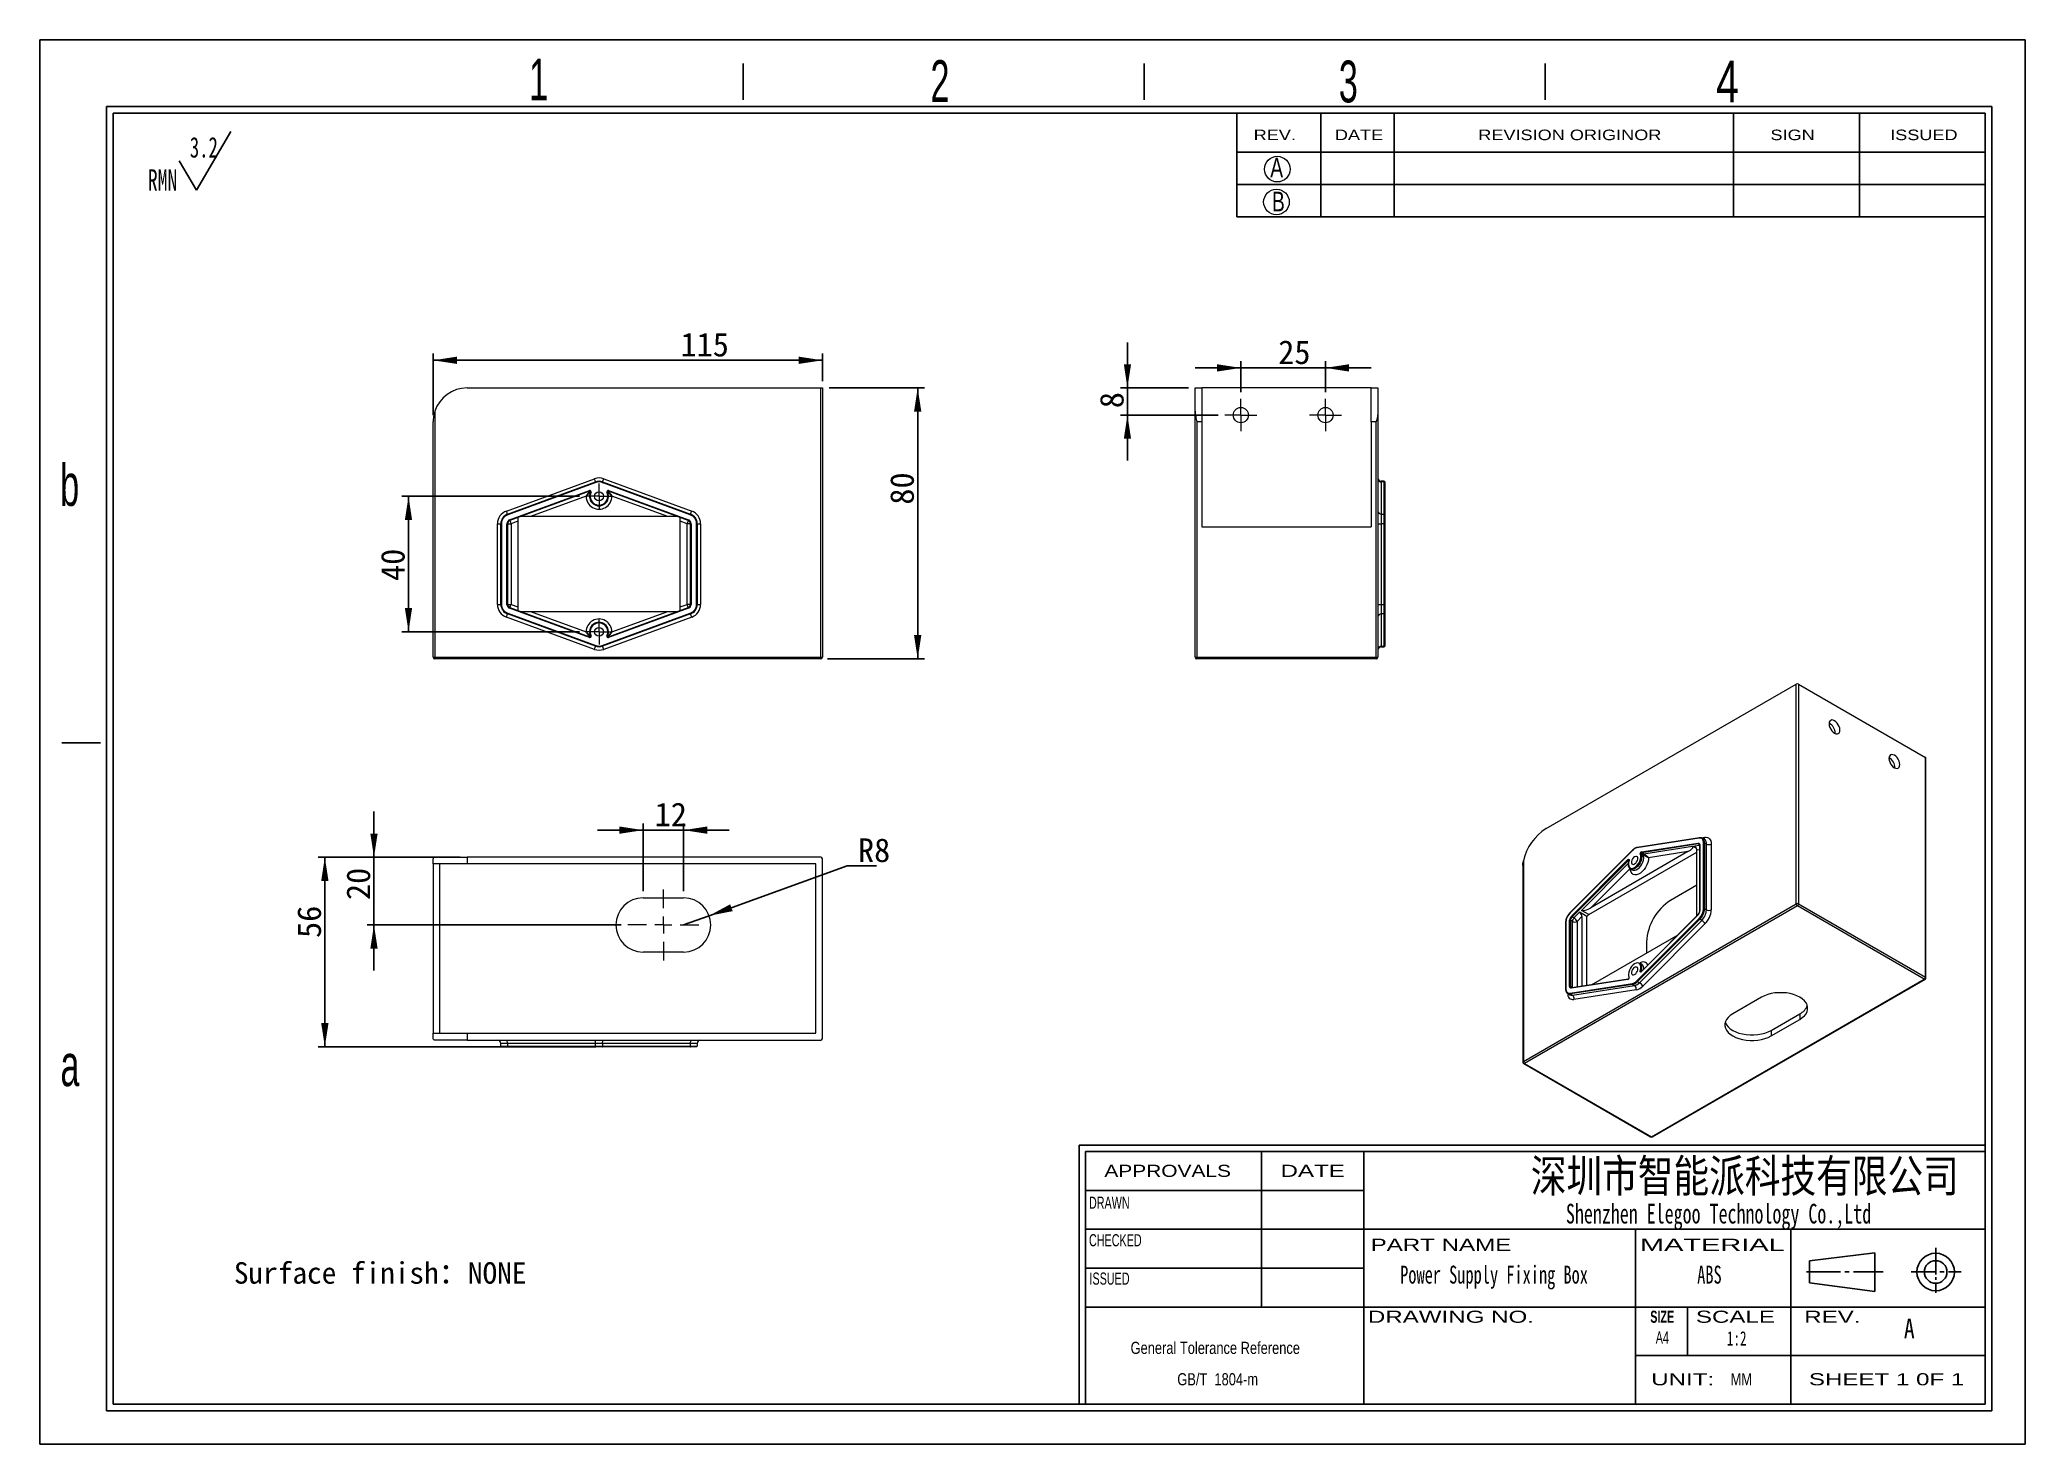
# Model space of a CAD drawing. Header units: millimetres. Extents: x 2 to 295, y 1 to 209.
import ezdxf

# ---------------------------------------------------------------- set-up
doc = ezdxf.new("R2010")
doc.units = ezdxf.units.MM
doc.linetypes.add('CENTER', pattern=[10.16, 6.35, -1.27, 1.27, -1.27])
doc.layers.add('DIM', color=5, linetype='Continuous')
doc.layers.add('SLD-0', color=179, linetype='Continuous')
doc.layers.add('中心线', color=1, linetype='CENTER', lineweight=15)
doc.styles.add('SLDTEXTSTYLE0', font='SIMSUN.TTC', dxfattribs={"width": 0.67})
doc.styles.add('SLDTEXTSTYLE1', font='SIMSUN.TTC', dxfattribs={"width": 0.67})
doc.styles.add('SLDTEXTSTYLE10', font='ARIAL.TTF', dxfattribs={"width": 1.7064})
doc.styles.add('SLDTEXTSTYLE11', font='SIMSUN.TTC', dxfattribs={"width": 0.8, "bigfont": 'bigfont'})
doc.styles.add('SLDTEXTSTYLE12', font='SIMSUN.TTC', dxfattribs={"width": 0.8})
doc.styles.add('SLDTEXTSTYLE13', font='SIMKAI.TTF', dxfattribs={"width": 0.67})
doc.styles.add('SLDTEXTSTYLE14', font='SIMSUN.TTC')
doc.styles.add('SLDTEXTSTYLE2', font='SIMSUN.TTC', dxfattribs={"bigfont": 'bigfont'})
doc.styles.add('SLDTEXTSTYLE3', font='ARIAL.TTF', dxfattribs={"width": 0.63516})
doc.styles.add('SLDTEXTSTYLE4', font='GOTHIC.TTF', dxfattribs={"width": 0.7304})
doc.styles.add('SLDTEXTSTYLE5', font='GOTHIC.TTF', dxfattribs={"width": 0.61171})
doc.styles.add('SLDTEXTSTYLE6', font='ARIALBD.TTF', dxfattribs={"width": 0.63516})
doc.styles.add('SLDTEXTSTYLE7', font='ARIAL.TTF', dxfattribs={"width": 1.422})
doc.styles.add('SLDTEXTSTYLE8', font='ARIAL.TTF', dxfattribs={"width": 0.7584})
doc.styles.add('SLDTEXTSTYLE9', font='ARIAL.TTF', dxfattribs={"width": 1.2324})
doc.dimstyles.new('SLDDIMSTYLE0', dxfattribs={"dimtxt": 3.5, "dimasz": 3.5, "dimexe": 0, "dimexo": 0.0625, "dimgap": 0.875, "dimtad": 2, "dimlfac": 2, "dimrnd": 1e-09, "dimzin": 12, "dimdsep": 46, "dimtxsty": 'SLDTEXTSTYLE0', "dimsah": 1, "dimcen": 0.09, "dimadec": 0, "dimazin": 3, "dimtfac": 1, "dimtofl": 0, "dimtmove": 0, "dimatfit": 3, "dimfxl": 0, "dimfrac": 2, "dimtolj": 1, "dimtzin": 12, "dimarcsym": 0})
doc.dimstyles.new('SLDDIMSTYLE1', dxfattribs={"dimtxt": 3.5, "dimasz": 3.5, "dimexe": 0, "dimexo": 0.0625, "dimgap": 0.875, "dimtad": 2, "dimlfac": 2, "dimrnd": 1e-09, "dimzin": 12, "dimdsep": 46, "dimtxsty": 'SLDTEXTSTYLE0', "dimsah": 1, "dimcen": 0.09, "dimadec": 0, "dimazin": 3, "dimtfac": 1, "dimtmove": 0, "dimatfit": 0, "dimfxl": 0, "dimfrac": 2, "dimtolj": 1, "dimtzin": 12, "dimarcsym": 0})
doc.dimstyles.new('SLDDIMSTYLE2', dxfattribs={"dimtxt": 3.5, "dimasz": 3.5, "dimexe": 0, "dimexo": 0.0625, "dimgap": 0.875, "dimtad": 0, "dimtih": 1, "dimtoh": 1, "dimlfac": 2, "dimrnd": 1e-09, "dimzin": 12, "dimdsep": 46, "dimtxsty": 'SLDTEXTSTYLE0', "dimsah": 1, "dimcen": 0, "dimadec": 0, "dimazin": 3, "dimtfac": 1, "dimtofl": 0, "dimtmove": 0, "dimatfit": 3, "dimfxl": 0, "dimfrac": 2, "dimtolj": 1, "dimtzin": 12, "dimarcsym": 0})

msp = doc.modelspace()

# ---------------------------------------------------------------- texts
at = {"color": 7, "linetype": 'Continuous', "lineweight": 0, "attachment_point": 1}
for s, insert, char_height, style in [('Surface finish\\M+18146NONE', (30.505, 28.1792), 3.175, 'SLDTEXTSTYLE2'), ('Power Supply Fixing Box', (202.7683, 27.6625), 2.645833, 'SLDTEXTSTYLE1'), ('ABS', (246.644, 27.6625), 2.64583, 'SLDTEXTSTYLE1'), ('1:2', (251.0336, 17.984), 2.11667, 'SLDTEXTSTYLE0')]:
    msp.add_mtext(s, dxfattribs=dict(at, insert=insert, char_height=char_height, style=style))
at = {"layer": 'SLD-0'}
for s, insert, char_height, attachment_point, style in [('1', (74.111, 205.8988), 6.172, 1, 'SLDTEXTSTYLE5'), ('2', (133.3881, 205.6552), 6.172, 1, 'SLDTEXTSTYLE5'), ('3', (193.7066, 205.5931), 6.172, 1, 'SLDTEXTSTYLE5'), ('4', (249.4405, 205.5869), 6.172, 1, 'SLDTEXTSTYLE4'), ('A', (183.5778, 191.2522), 2.9034, 1, 'SLDTEXTSTYLE4'), ('B', (183.8319, 186.2372), 2.9034, 1, 'SLDTEXTSTYLE4'), ('b', (4.8346, 146.0194), 6.172, 1, 'SLDTEXTSTYLE5'), ('a', (4.8798, 60.3511), 6.172, 1, 'SLDTEXTSTYLE5'), ('\\M+1905B圳\\M+18E73\\M+19271\\M+1945C\\M+19468\\M+189C8\\M+18B5A\\M+1974C\\M+18CC0\\M+18CF6\\M+18E69', (253.6756, 43.3374), 4.82808, 2, 'SLDTEXTSTYLE11'), ('A', (277.1784, 19.8537), 2.9104, 1, 'SLDTEXTSTYLE12')]:
    msp.add_mtext(s, dxfattribs=dict(at, insert=insert, char_height=char_height, attachment_point=attachment_point, style=style))
at = {"layer": 'SLD-0', "color": 179}
for s, insert, char_height, attachment_point, style in [('REV.', (181.1288, 195.4001), 1.55363, 1, 'SLDTEXTSTYLE9'), ('DATE', (193.1265, 195.4001), 1.55363, 1, 'SLDTEXTSTYLE9'), ('REVISION ORIGINOR', (214.3082, 195.4001), 1.553633, 1, 'SLDTEXTSTYLE9'), ('SIGN', (257.4664, 195.4001), 1.55363, 1, 'SLDTEXTSTYLE9'), ('ISSUED', (275.1481, 195.4001), 1.55363, 1, 'SLDTEXTSTYLE9'), ('APPROVALS', (168.4266, 42.5627), 1.79265, 2, 'SLDTEXTSTYLE9'), ('DATE', (189.8496, 42.5627), 1.79265, 2, 'SLDTEXTSTYLE7'), ('DRAWN', (159.8036, 37.8529), 1.79265, 2, 'SLDTEXTSTYLE3'), ('Shenzhen Elegoo Technology Co.,Ltd', (249.7983, 36.7996), 2.910417, 2, 'SLDTEXTSTYLE13'), ('CHECKED', (160.6957, 32.3147), 1.79265, 2, 'SLDTEXTSTYLE3'), ('PART NAME', (208.7939, 31.6454), 1.79265, 2, 'SLDTEXTSTYLE7'), ('MATERIAL', (248.8802, 31.6454), 1.79265, 2, 'SLDTEXTSTYLE10'), ('ISSUED', (159.837, 26.6544), 1.79265, 2, 'SLDTEXTSTYLE3'), ('DRAWING NO.', (210.268, 21.0216), 1.792654, 2, 'SLDTEXTSTYLE7'), ('SIZE', (241.4789, 21.0216), 1.79265, 2, 'SLDTEXTSTYLE6'), ('SCALE', (252.2889, 21.0216), 1.79265, 2, 'SLDTEXTSTYLE7'), ('REV.', (266.6102, 21.0216), 1.79265, 2, 'SLDTEXTSTYLE7'), ('A4', (241.4898, 17.9531), 1.79265, 2, 'SLDTEXTSTYLE3'), ('UNIT:', (244.4987, 11.7907), 1.79265, 2, 'SLDTEXTSTYLE7'), ('MM', (253.1609, 11.7907), 1.79265, 2, 'SLDTEXTSTYLE8'), ('SHEET 1 0F 1', (274.62, 11.7907), 1.792654, 2, 'SLDTEXTSTYLE7')]:
    msp.add_mtext(s, dxfattribs=dict(at, insert=insert, char_height=char_height, attachment_point=attachment_point, style=style))

# ---------------------------------------------------------------- blocks, each defined once
blk = doc.blocks.new('SW_NOTE_0')
at = {"layer": 'SLD-0', "color": 0}
for q in [(12.27, 9.26), (4.6, 4.92)]:
    blk.add_line((7.16, 0.59), q, dxfattribs=at)
at = {"layer": 'SLD-0', "color": 0, "attachment_point": 1, "style": 'SLDTEXTSTYLE0'}
for s, insert, char_height in [('3.2', (6.19, 8.45), 3.032), ('RMN', (0, 3.69), 3.175)]:
    blk.add_mtext(s, dxfattribs=dict(at, insert=insert, char_height=char_height))
blk = doc.blocks.new('SW_NOTE_1')
at = {"layer": 'SLD-0', "color": 0, "char_height": 1.7927, "attachment_point": 2, "style": 'SLDTEXTSTYLE8'}
for s, insert in [('General Tolerance Reference ', (13.02, 2.31)), (' GB/T  1804-m', (13.11, -2.32))]:
    blk.add_mtext(s, dxfattribs=dict(at, insert=insert))
blk = doc.blocks.new('_D')
at = {"layer": 'DIM'}
for p, q in [((81.53, 141.26), (55.29, 141.26)), ((56.29, 141.26), (56.29, 121.26)), ((81.53, 121.26), (55.29, 121.26))]:
    blk.add_line(p, q, dxfattribs=at)
for points in [[(56.29, 141.26), (55.75, 137.76), (56.82, 137.76)], [(56.29, 121.26), (56.82, 124.76), (55.75, 124.76)]]:
    blk.add_solid(points, dxfattribs=at)
at = {"layer": 'DIM', "insert": (52.21, 128.76), "char_height": 3.5, "attachment_point": 1, "rotation": 90, "style": 'SLDTEXTSTYLE14'}
blk.add_mtext('40', dxfattribs=at)
blk = doc.blocks.new('_D_1')
at = {"layer": 'DIM'}
for p, q in [((59.93, 153.26), (59.93, 162.34)), ((59.93, 161.34), (117.43, 161.34)), ((117.43, 158.26), (117.43, 162.34))]:
    blk.add_line(p, q, dxfattribs=at)
for points in [[(59.93, 161.34), (63.43, 160.81), (63.43, 161.88)], [(117.43, 161.34), (113.93, 161.88), (113.93, 160.81)]]:
    blk.add_solid(points, dxfattribs=at)
at = {"layer": 'DIM', "insert": (96.47, 165.42), "char_height": 3.5, "attachment_point": 1, "style": 'SLDTEXTSTYLE14'}
blk.add_mtext('115', dxfattribs=at)
blk = doc.blocks.new('_D_2')
at = {"layer": 'DIM'}
for p, q in [((118.43, 157.26), (132.5, 157.26)), ((131.5, 157.26), (131.5, 117.26)), ((118.18, 117.26), (132.5, 117.26))]:
    blk.add_line(p, q, dxfattribs=at)
for points in [[(131.5, 157.26), (130.96, 153.76), (132.04, 153.76)], [(131.5, 117.26), (132.04, 120.76), (130.96, 120.76)]]:
    blk.add_solid(points, dxfattribs=at)
at = {"layer": 'DIM', "insert": (127.43, 140.03), "char_height": 3.5, "attachment_point": 1, "rotation": 90, "style": 'SLDTEXTSTYLE14'}
blk.add_mtext('80', dxfattribs=at)
blk = doc.blocks.new('SW_CENTERMARKSYMBOL_0')
at = {"layer": '中心线', "color": 0}
for p, q in [((-1.25, 0), (-1.9, 0)), ((0, 0), (-1.25, 0)), ((0, 1.25), (0, 1.9)), ((0, 0), (0, 1.25)), ((0, 0), (0, -1.25)), ((0, 0), (1.25, 0)), ((1.25, 0), (1.9, 0)), ((0, -1.25), (0, -1.9))]:
    blk.add_line(p, q, dxfattribs=at)
blk = doc.blocks.new('SW_CENTERMARKSYMBOL_1')
at = {"layer": '中心线', "color": 0}
for p, q in [((-1.25, 0), (-1.9, 0)), ((0, 0), (-1.25, 0)), ((0, 1.25), (0, 1.9)), ((0, 0), (0, 1.25)), ((0, 0), (0, -1.25)), ((0, 0), (1.25, 0)), ((1.25, 0), (1.9, 0)), ((0, -1.25), (0, -1.9))]:
    blk.add_line(p, q, dxfattribs=at)
blk = doc.blocks.new('SW_CENTERMARKSYMBOL_2')
at = {"layer": '中心线', "color": 0}
for p, q in [((-1.25, 0), (-1.9, 0)), ((0, 0), (-1.25, 0)), ((0, 1.25), (0, 1.9)), ((0, 0), (0, 1.25)), ((0, 0), (0, -1.25)), ((0, 0), (1.25, 0)), ((1.25, 0), (1.9, 0)), ((0, -1.25), (0, -1.9))]:
    blk.add_line(p, q, dxfattribs=at)
blk = doc.blocks.new('SW_CENTERMARKSYMBOL_3')
at = {"layer": '中心线', "color": 0}
for p, q in [((-1.25, 0), (-1.9, 0)), ((0, 0), (-1.25, 0)), ((0, 1.25), (0, 1.9)), ((0, 0), (0, 1.25)), ((0, 0), (0, -1.25)), ((0, 0), (1.25, 0)), ((1.25, 0), (1.9, 0)), ((0, -1.25), (0, -1.9))]:
    blk.add_line(p, q, dxfattribs=at)
blk = doc.blocks.new('_D_3')
at = {"layer": 'DIM'}
for p, q in [((179.23, 160.22), (172.5, 160.22)), ((179.23, 156.63), (179.23, 161.22)), ((179.23, 160.22), (191.73, 160.22)), ((191.73, 156.63), (191.73, 161.22)), ((191.73, 160.22), (198.47, 160.22))]:
    blk.add_line(p, q, dxfattribs=at)
for points in [[(179.23, 160.22), (175.73, 160.76), (175.73, 159.68)], [(191.73, 160.22), (195.23, 159.68), (195.23, 160.76)]]:
    blk.add_solid(points, dxfattribs=at)
at = {"layer": 'DIM', "insert": (184.76, 164.29), "char_height": 3.5, "attachment_point": 1, "style": 'SLDTEXTSTYLE14'}
blk.add_mtext('25', dxfattribs=at)
blk = doc.blocks.new('_D_4')
at = {"layer": 'DIM'}
for p, q in [((162.48, 157.26), (162.48, 163.99)), ((171.48, 157.26), (161.48, 157.26)), ((162.48, 157.26), (162.48, 153.26)), ((175.86, 153.26), (161.48, 153.26)), ((162.48, 153.26), (162.48, 146.53))]:
    blk.add_line(p, q, dxfattribs=at)
for points in [[(162.48, 157.26), (163.02, 160.76), (161.95, 160.76)], [(162.48, 153.26), (161.95, 149.76), (163.02, 149.76)]]:
    blk.add_solid(points, dxfattribs=at)
at = {"layer": 'DIM', "insert": (158.41, 154.27), "char_height": 3.5, "attachment_point": 1, "rotation": 90, "style": 'SLDTEXTSTYLE14'}
blk.add_mtext('8', dxfattribs=at)
blk = doc.blocks.new('SW_CENTERMARKSYMBOL_4')
at = {"layer": '中心线', "color": 0}
for p, q in [((-1.25, 0), (-2.375, 0)), ((0, 0), (-1.25, 0)), ((0, 1.25), (0, 2.375)), ((0, 0), (0, 1.25)), ((0, 0), (0, -1.25)), ((0, 0), (1.25, 0)), ((1.25, 0), (2.375, 0)), ((0, -1.25), (0, -2.375))]:
    blk.add_line(p, q, dxfattribs=at)
blk = doc.blocks.new('SW_CENTERMARKSYMBOL_5')
at = {"layer": '中心线', "color": 0}
for p, q in [((-1.25, 0), (-2.375, 0)), ((0, 0), (-1.25, 0)), ((0, 1.25), (0, 2.375)), ((0, 0), (0, 1.25)), ((0, 0), (0, -1.25)), ((0, 0), (1.25, 0)), ((1.25, 0), (2.375, 0)), ((0, -1.25), (0, -2.375))]:
    blk.add_line(p, q, dxfattribs=at)
blk = doc.blocks.new('_D_5')
at = {"layer": 'DIM'}
for p, q in [((100.69, 79.33), (121.09, 86.69)), ((121.09, 86.69), (125.4, 86.69)), ((96.93, 77.97), (100.69, 79.33))]:
    blk.add_line(p, q, dxfattribs=at)
blk.add_solid([(100.69, 79.33), (104.17, 80.01), (103.8, 81.02)], dxfattribs=at)
at = {"layer": 'DIM', "insert": (122.68, 90.76), "char_height": 3.5, "attachment_point": 1, "style": 'SLDTEXTSTYLE14'}
blk.add_mtext('R8', dxfattribs=at)
blk = doc.blocks.new('_D_6')
at = {"layer": 'DIM'}
for p, q in [((90.93, 91.97), (84.2, 91.97)), ((90.93, 82.97), (90.93, 92.97)), ((90.93, 91.97), (96.93, 91.97)), ((96.93, 82.97), (96.93, 92.97)), ((96.93, 91.97), (103.66, 91.97))]:
    blk.add_line(p, q, dxfattribs=at)
for points in [[(90.93, 91.97), (87.43, 92.51), (87.43, 91.43)], [(96.93, 91.97), (100.43, 91.43), (100.43, 92.51)]]:
    blk.add_solid(points, dxfattribs=at)
at = {"layer": 'DIM', "insert": (92.65, 96.04), "char_height": 3.5, "attachment_point": 1, "style": 'SLDTEXTSTYLE14'}
blk.add_mtext('12', dxfattribs=at)
blk = doc.blocks.new('_D_7')
at = {"layer": 'DIM'}
for p, q in [((51.19, 87.97), (51.19, 94.7)), ((63.93, 87.97), (50.19, 87.97)), ((51.19, 77.97), (51.19, 87.97)), ((87.68, 77.97), (50.19, 77.97)), ((51.19, 77.97), (51.19, 71.24))]:
    blk.add_line(p, q, dxfattribs=at)
for points in [[(51.19, 87.97), (51.73, 91.47), (50.65, 91.47)], [(51.19, 77.97), (50.65, 74.47), (51.73, 74.47)]]:
    blk.add_solid(points, dxfattribs=at)
at = {"layer": 'DIM', "insert": (47.12, 81.65), "char_height": 3.5, "attachment_point": 1, "rotation": 90, "style": 'SLDTEXTSTYLE14'}
blk.add_mtext('20', dxfattribs=at)
blk = doc.blocks.new('_D_8')
at = {"layer": 'DIM'}
for p, q in [((63.93, 87.97), (42.93, 87.97)), ((43.93, 87.97), (43.93, 59.97)), ((83.91, 59.97), (42.93, 59.97))]:
    blk.add_line(p, q, dxfattribs=at)
for points in [[(43.93, 87.97), (43.39, 84.47), (44.47, 84.47)], [(43.93, 59.97), (44.47, 63.47), (43.39, 63.47)]]:
    blk.add_solid(points, dxfattribs=at)
at = {"layer": 'DIM', "insert": (39.86, 76.05), "char_height": 3.5, "attachment_point": 1, "rotation": 90, "style": 'SLDTEXTSTYLE14'}
blk.add_mtext('56', dxfattribs=at)
blk = doc.blocks.new('SW_CENTERMARKSYMBOL_6')
at = {"layer": '中心线', "color": 0}
for p, q in [((0, 2.5), (0, 5.25)), ((-2.5, 0), (-5.25, 0)), ((0, 0), (-1.25, 0)), ((0, 0), (0, 1.25)), ((0, 0), (0, -1.25)), ((0, 0), (1.25, 0)), ((0, -2.5), (0, -5.25)), ((2.5, 0), (5.25, 0))]:
    blk.add_line(p, q, dxfattribs=at)

# ---------------------------------------------------------------- dimensions: what is measured, and where the dimension line sits
at = {"layer": 'DIM'}
for base, p1, p2, dimstyle, picture, middle in [((117.4308, 161.3436), (59.9308, 152.2565), (117.4308, 157.2565), 'SLDDIMSTYLE0', '_D_1', (98.5128, 161.3436)), ((191.7347, 160.2176), (179.2347, 155.6315), (191.7347, 155.6315), 'SLDDIMSTYLE1', '_D_3', (186.1257, 160.2176)), ((96.9308, 91.9714), (90.9308, 81.9716), (96.9308, 81.9716), 'SLDDIMSTYLE1', '_D_6', (94.0147, 91.9714))]:
    dim = msp.add_linear_dim(base=base, p1=p1, p2=p2, dimstyle=dimstyle, dxfattribs=at)
    dim.commit()
    dim.dimension.update_dxf_attribs({"geometry": picture, "text_midpoint": middle, "dimtype": 160})
for base, p1, p2, dimstyle, picture, middle in [((162.4847, 153.2565), (172.4847, 157.2565), (176.8597, 153.2565), 'SLDDIMSTYLE1', '_D_4', (162.4847, 154.9481)), ((131.5009, 117.2565), (117.4308, 157.2565), (117.1808, 117.2565), 'SLDDIMSTYLE0', '_D_2', (131.5009, 141.3875)), ((56.2855, 121.2565), (82.5308, 141.2565), (82.5308, 121.2565), 'SLDDIMSTYLE0', '_D', (56.2855, 130.1215)), ((51.1929, 87.9716), (88.6808, 77.9716), (64.9308, 87.9716), 'SLDDIMSTYLE1', '_D_7', (51.1929, 83.0133)), ((43.9308, 59.9716), (64.9308, 87.9716), (84.9128, 59.9716), 'SLDDIMSTYLE0', '_D_8', (43.9308, 77.4117))]:
    dim = msp.add_linear_dim(base=base, p1=p1, p2=p2, angle=90, dimstyle=dimstyle, dxfattribs=at)
    dim.commit()
    dim.dimension.update_dxf_attribs({"geometry": picture, "text_midpoint": middle, "dimtype": 160})
dim = msp.add_radius_dim(center=(96.9308, 77.9716), mpoint=(100.6935, 79.3288), dimstyle='SLDDIMSTYLE2', dxfattribs=at)
dim.commit()
dim.dimension.update_dxf_attribs({"geometry": '_D_5', "text_midpoint": (124.0392, 88.7229), "dimtype": 164})

# ---------------------------------------------------------------- linework, layer by layer
at = {"color": 7, "linetype": 'Continuous', "lineweight": 15}
for p, q in [((64.9308, 157.2565), (117.1808, 157.2565)), ((117.1808, 117.5065), (117.1808, 157.2565)), ((117.1808, 157.2565), (117.4308, 157.2565)), ((117.4308, 157.2565), (117.4308, 117.5065)), ((172.4847, 157.2565), (173.4847, 157.2565)), ((172.4847, 153.8178), (172.4847, 157.2565)), ((173.4847, 157.2565), (173.4847, 152.2565)), ((198.4847, 157.2565), (173.4847, 157.2565)), ((198.4847, 157.2565), (199.4847, 157.2565)), ((198.4847, 152.2565), (198.4847, 157.2565)), ((199.4847, 157.2565), (199.4847, 153.8178)), ((60.1808, 153.8178), (60.1808, 117.5065)), ((172.4847, 117.5065), (172.4847, 153.8178)), ((199.4847, 153.8178), (199.4847, 117.5065)), ((59.9308, 117.5065), (59.9308, 152.2565)), ((173.4847, 152.2565), (172.7347, 152.2565)), ((172.7347, 152.2565), (172.7347, 117.5065)), ((173.4847, 152.2565), (173.4847, 136.7565)), ((198.4847, 152.2565), (198.4847, 136.7565)), ((199.2347, 152.2565), (198.4847, 152.2565)), ((199.2347, 117.5065), (199.2347, 152.2565)), ((70.7423, 139.0866), (83.7423, 143.8533)), ((85.1193, 143.8533), (98.1193, 139.0866)), ((70.9144, 138.6172), (83.9144, 143.3838)), ((83.9489, 143.29), (70.9489, 138.5233)), ((71.2243, 137.7722), (83.0098, 142.0935)), ((83.0442, 141.9996), (71.2587, 137.6783)), ((82.531, 141.2789), (74.2881, 138.2565)), ((97.9128, 138.5233), (84.9128, 143.29)), ((84.9472, 143.3838), (97.9472, 138.6172)), ((97.603, 137.6783), (85.8175, 141.9996)), ((85.8519, 142.0935), (97.6374, 137.7722)), ((94.5736, 138.2565), (86.3307, 141.2789)), ((200.3847, 143.4755), (199.9847, 143.4755)), ((199.9847, 143.3838), (199.9847, 138.6172)), ((200.3847, 143.3838), (199.9847, 143.3838)), ((200.3847, 138.6172), (200.3847, 143.3838)), ((200.4847, 143.3755), (200.4847, 143.29)), ((200.4847, 143.29), (200.4847, 138.5233)), ((72.4308, 138.1081), (72.4308, 137.5755)), ((74.2881, 138.2565), (72.8357, 138.2565)), ((94.5736, 138.2565), (74.2881, 138.2565)), ((96.026, 138.2565), (94.5736, 138.2565)), ((96.4308, 137.5755), (96.4308, 138.1081)), ((199.9847, 138.6172), (199.9847, 137.2089)), ((199.9847, 138.6172), (200.3847, 138.6172)), ((200.3847, 137.2089), (200.3847, 138.6172)), ((200.4847, 138.5233), (200.4847, 137.2089)), ((69.4308, 137.2089), (69.9308, 137.2089)), ((69.4308, 125.3042), (69.4308, 137.2089)), ((69.9308, 137.2089), (70.0308, 137.2089)), ((69.9308, 125.3042), (69.9308, 137.2089)), ((70.0308, 137.2089), (70.0308, 125.3042)), ((70.8308, 125.3042), (70.8308, 137.2089)), ((70.9308, 137.2089), (70.8308, 137.2089)), ((70.9308, 137.2089), (70.9308, 125.3042)), ((70.9308, 137.2089), (71.4308, 137.2089)), ((72.4308, 137.5755), (71.4308, 137.2089)), ((71.4308, 137.2089), (71.4308, 125.3042)), ((72.4308, 137.5755), (72.4308, 124.9375)), ((97.4308, 137.2089), (96.4308, 137.5755)), ((96.4308, 124.9375), (96.4308, 137.5755)), ((97.4308, 125.3042), (97.4308, 137.2089)), ((97.9308, 137.2089), (97.4308, 137.2089)), ((97.9308, 125.3042), (97.9308, 137.2089)), ((98.0308, 137.2089), (97.9308, 137.2089)), ((98.0308, 137.2089), (98.0308, 125.3042)), ((98.8308, 125.3042), (98.8308, 137.2089)), ((98.8308, 137.2089), (98.9308, 137.2089)), ((98.9308, 137.2089), (98.9308, 125.3042)), ((98.9308, 137.2089), (99.4308, 137.2089)), ((99.4308, 137.2089), (99.4308, 125.3042)), ((173.4847, 136.7565), (198.4847, 136.7565)), ((199.4847, 137.2089), (199.9847, 137.2089)), ((199.9847, 137.2089), (199.9847, 125.3042)), ((200.3847, 137.2089), (199.9847, 137.2089)), ((200.3847, 125.3042), (200.3847, 137.2089)), ((200.3847, 137.2089), (200.4847, 137.2089)), ((200.4847, 137.2089), (200.4847, 125.3042)), ((69.4308, 125.3042), (69.9308, 125.3042)), ((69.9308, 125.3042), (70.0308, 125.3042)), ((83.7423, 118.6597), (70.7423, 123.4264)), ((70.9308, 125.3042), (70.8308, 125.3042)), ((83.9144, 119.1292), (70.9144, 123.8959)), ((70.9308, 125.3042), (71.4308, 125.3042)), ((70.9489, 123.9897), (83.9489, 119.2231)), ((83.0098, 120.4195), (71.2243, 124.7408)), ((71.2587, 124.8347), (83.0442, 120.5134)), ((71.4308, 125.3042), (72.4308, 124.9375)), ((72.4308, 124.9375), (72.4308, 124.4049)), ((72.8357, 124.2565), (74.2881, 124.2565)), ((74.2881, 124.2565), (82.531, 121.2341)), ((74.2881, 124.2565), (94.5736, 124.2565)), ((84.9128, 119.2231), (97.9128, 123.9897)), ((97.9472, 123.8959), (84.9472, 119.1292)), ((98.1193, 123.4264), (85.1193, 118.6597)), ((85.8175, 120.5134), (97.603, 124.8347)), ((97.6374, 124.7408), (85.8519, 120.4195)), ((86.3307, 121.2341), (94.5736, 124.2565)), ((94.5736, 124.2565), (96.026, 124.2565)), ((96.4308, 124.9375), (97.4308, 125.3042)), ((96.4308, 124.4049), (96.4308, 124.9375)), ((97.9308, 125.3042), (97.4308, 125.3042)), ((98.0308, 125.3042), (97.9308, 125.3042)), ((98.8308, 125.3042), (98.9308, 125.3042)), ((98.9308, 125.3042), (99.4308, 125.3042)), ((199.4847, 125.3042), (199.9847, 125.3042)), ((199.9847, 125.3042), (199.9847, 123.8959)), ((199.9847, 125.3042), (200.3847, 125.3042)), ((200.3847, 123.8959), (199.9847, 123.8959)), ((199.9847, 123.8959), (199.9847, 119.1292)), ((200.3847, 123.8959), (200.3847, 125.3042)), ((200.3847, 125.3042), (200.4847, 125.3042)), ((200.3847, 119.1292), (200.3847, 123.8959)), ((200.4847, 125.3042), (200.4847, 123.9897)), ((200.4847, 123.9897), (200.4847, 119.2231)), ((59.9308, 117.5065), (60.1808, 117.5065)), ((60.1808, 117.5065), (117.1808, 117.5065)), ((60.1808, 117.2565), (60.1808, 117.5065)), ((117.1808, 117.5065), (117.4308, 117.5065)), ((117.1808, 117.2565), (117.1808, 117.5065)), ((172.4847, 117.5065), (172.7347, 117.5065)), ((172.7347, 117.5065), (172.7347, 117.2565)), ((172.7347, 117.5065), (199.2347, 117.5065)), ((199.2347, 117.5065), (199.2347, 117.2565)), ((199.2347, 117.5065), (199.4847, 117.5065)), ((199.9847, 119.1292), (200.3847, 119.1292)), ((199.9847, 119.0375), (200.3847, 119.0375)), ((200.4847, 119.2231), (200.4847, 119.1375)), ((117.1808, 117.2565), (60.1808, 117.2565)), ((199.2347, 117.2565), (172.7347, 117.2565)), ((224.3228, 92.2068), (261.2692, 113.5354)), ((261.2692, 81.0779), (261.2692, 113.5354)), ((261.6227, 113.5354), (261.6227, 81.0779)), ((261.6227, 113.5354), (280.361, 102.718)), ((280.361, 70.2605), (280.361, 102.718)), ((280.4343, 70.1585), (280.4343, 102.616)), ((237.0635, 89.0038), (227.8711, 79.805)), ((237.0635, 88.974), (227.8711, 79.7751)), ((230.6195, 79.5111), (246.5967, 88.7345)), ((245.2834, 88.7928), (230.9394, 80.5122)), ((246.9375, 90.7819), (237.7451, 89.3674)), ((246.993, 90.8399), (237.8006, 89.4254)), ((238.6503, 88.3162), (238.3674, 88.4795)), ((238.4091, 88.7738), (246.7427, 90.0562)), ((246.7891, 89.9246), (238.4555, 88.6423)), ((238.4555, 88.6423), (238.7384, 88.479)), ((238.7384, 88.479), (245.9569, 89.5898)), ((245.2834, 88.7928), (239.4548, 87.8959)), ((246.5454, 89.25), (245.9569, 89.5898)), ((246.5967, 79.2993), (246.5967, 88.9949)), ((246.9174, 89.9041), (246.9112, 89.9075)), ((246.9917, 89.716), (246.9917, 79.9953)), ((247.021, 89.7568), (247.021, 80.0361)), ((247.7002, 90.6069), (247.4173, 90.7701)), ((247.5866, 80.3627), (247.5866, 90.0834)), ((247.7281, 90.0834), (247.7281, 80.3627)), ((248.0109, 89.9201), (247.7281, 90.0834)), ((248.0109, 80.1994), (248.0109, 89.9201)), ((248.718, 89.9201), (248.718, 80.1994)), ((59.9308, 86.9716), (59.9308, 87.7216)), ((64.9308, 86.9716), (59.9308, 86.9716)), ((59.9308, 86.9716), (59.9308, 61.9716)), ((60.1808, 87.9716), (64.9308, 87.9716)), ((60.9308, 61.9716), (60.9308, 86.9716)), ((64.9308, 87.9716), (64.9308, 86.9716)), ((117.1808, 87.9716), (64.9308, 87.9716)), ((116.4308, 86.9716), (64.9308, 86.9716)), ((116.4308, 61.9716), (116.4308, 86.9716)), ((117.4308, 61.2216), (117.4308, 87.7216)), ((220.8908, 86.7732), (220.8908, 57.7083)), ((220.9641, 87.4599), (220.9641, 57.8103)), ((228.0659, 79.2742), (236.3995, 87.6137)), ((236.4945, 87.5102), (228.1609, 79.1708)), ((236.7751, 86.257), (237.0579, 86.0937)), ((246.5967, 83.8386), (242.7076, 81.5935)), ((90.9308, 81.9716), (96.9308, 81.9716)), ((220.9641, 57.8103), (261.2692, 81.0779)), ((261.4459, 80.7718), (221.1408, 57.5041)), ((228.4438, 79.0075), (229.2726, 79.8369)), ((229.6261, 79.198), (228.919, 78.4904)), ((230.3332, 79.2246), (229.2726, 79.8369)), ((230.6195, 79.5111), (229.5588, 80.1234)), ((229.6261, 79.198), (229.6261, 68.9232)), ((230.3332, 79.2246), (230.6195, 79.5111)), ((230.3332, 69.032), (230.3332, 79.2246)), ((246.7427, 79.4454), (238.4091, 71.106)), ((246.7427, 79.4156), (238.4091, 71.0761)), ((247.7281, 80.3627), (248.0109, 80.1994)), ((280.1843, 69.9543), (261.4459, 80.7718)), ((261.6227, 81.0779), (280.361, 70.2605)), ((227.1927, 78.2863), (227.1927, 68.5656)), ((227.222, 78.3271), (227.222, 68.6064)), ((227.7876, 68.933), (227.7876, 78.6537)), ((227.9291, 78.6537), (227.9291, 68.933)), ((228.2119, 78.4904), (227.9291, 78.6537)), ((228.4438, 79.0075), (228.1609, 79.1708)), ((228.2119, 68.7697), (228.2119, 78.4904)), ((231.0449, 69.1415), (243.81, 76.5106)), ((237.7451, 69.7158), (246.9375, 78.9147)), ((247.0325, 78.8112), (237.8401, 69.6124)), ((238.123, 69.4491), (247.3154, 78.648)), ((247.7906, 78.1308), (238.5983, 68.932)), ((247.3154, 78.648), (247.0325, 78.8112)), ((96.9308, 73.9716), (90.9308, 73.9716)), ((239.1721, 75.4697), (239.1721, 73.8332)), ((238.4578, 72.1879), (238.175, 72.3511)), ((227.5327, 67.838), (227.8155, 67.6747)), ((227.8711, 67.9079), (237.0635, 69.3224)), ((237.1099, 69.1908), (227.9175, 67.7764)), ((227.9175, 67.7764), (228.2003, 67.6131)), ((228.2119, 68.7697), (227.9291, 68.933)), ((228.0326, 68.7041), (228.0388, 68.7007)), ((236.3995, 69.9159), (228.0659, 68.6336)), ((236.455, 69.974), (228.1214, 68.6916)), ((228.2003, 67.6131), (237.3927, 69.0275)), ((237.6246, 68.3699), (228.4322, 66.9554)), ((236.455, 69.974), (236.4527, 69.9736)), ((237.3927, 69.0275), (237.1099, 69.1908)), ((237.8401, 69.6124), (238.123, 69.4491)), ((239.8792, 46.6867), (280.1843, 69.9543)), ((240.0042, 46.6743), (280.3092, 69.942)), ((256.1426, 67.301), (251.9, 64.8518)), ((257.5568, 62.4027), (261.7995, 64.8519)), ((261.7995, 64.8519), (261.7995, 64.0354)), ((59.9308, 61.2216), (59.9308, 61.9716)), ((59.9308, 61.9716), (64.9308, 61.9716)), ((64.9308, 61.9716), (64.9308, 60.9716)), ((64.9308, 61.9716), (116.4308, 61.9716)), ((257.5568, 61.5862), (261.7995, 64.0354)), ((257.5568, 62.4027), (257.5568, 61.5862)), ((64.9308, 60.9716), (60.1808, 60.9716)), ((64.9308, 60.9716), (117.1808, 60.9716)), ((70.9144, 60.4716), (69.9308, 60.4716)), ((69.9308, 60.0716), (69.9308, 60.4716)), ((69.9308, 60.0716), (70.9144, 60.0716)), ((70.9489, 59.9716), (70.0308, 59.9716)), ((83.9144, 60.4716), (70.9144, 60.4716)), ((70.9144, 60.4716), (70.9144, 60.0716)), ((70.9144, 60.0716), (83.9144, 60.0716)), ((83.9489, 59.9716), (70.9489, 59.9716)), ((84.9472, 60.4716), (83.9144, 60.4716)), ((83.9144, 60.0716), (83.9144, 60.4716)), ((83.9144, 60.0716), (84.9472, 60.0716)), ((84.9128, 59.9716), (83.9489, 59.9716)), ((97.9128, 59.9716), (84.9128, 59.9716)), ((97.9472, 60.4716), (84.9472, 60.4716)), ((84.9472, 60.4716), (84.9472, 60.0716)), ((84.9472, 60.0716), (97.9472, 60.0716)), ((98.8308, 59.9716), (97.9128, 59.9716)), ((97.9472, 60.0716), (97.9472, 60.4716)), ((98.9308, 60.4716), (97.9472, 60.4716)), ((97.9472, 60.0716), (98.9308, 60.0716)), ((98.9308, 60.4716), (98.9308, 60.0716)), ((221.0159, 57.4917), (239.7542, 46.6743)), ((221.1408, 57.5041), (239.8792, 46.6867))]:
    msp.add_line(p, q, dxfattribs=at)
at = {"color": 8, "linetype": 'Continuous', "lineweight": 15}
for p, q in [((199.9847, 143.4755), (199.9847, 143.3838)), ((200.3847, 143.3838), (200.3847, 143.4755)), ((199.9847, 119.1292), (199.9847, 119.0375)), ((200.3847, 119.0375), (200.3847, 119.1292)), ((246.2431, 89.6338), (246.9866, 89.7482)), ((246.9917, 89.0557), (246.5967, 88.9949)), ((246.9758, 89.8168), (246.7891, 89.9246)), ((247.2438, 90.8338), (247.7906, 90.918)), ((229.5588, 80.1234), (236.4611, 87.0305)), ((236.7186, 86.2954), (230.9394, 80.5122)), ((236.5503, 87.4781), (236.4945, 87.5102)), ((228.919, 78.4904), (228.919, 68.8144)), ((238.3674, 71.1591), (238.4275, 71.1244))]:
    msp.add_line(p, q, dxfattribs=at)
at = {"color": 7, "linetype": 'Continuous', "lineweight": 15, "flags": 128}
for points in [[(83.9144, 143.3838), (83.9111, 143.3929), (83.9013, 143.4196), (83.8854, 143.463), (83.864, 143.5213), (83.8379, 143.5925), (83.8082, 143.6736), (83.7759, 143.7617), (83.7423, 143.8533)], [(84.9472, 143.3838), (84.9505, 143.3929), (84.9603, 143.4196), (84.9762, 143.463), (84.9976, 143.5213), (85.0237, 143.5925), (85.0535, 143.6736), (85.0858, 143.7617), (85.1193, 143.8533)], [(83.0442, 141.9996), (83.0435, 142.0014), (83.0416, 142.0068), (83.0384, 142.0155), (83.0341, 142.0271), (83.0289, 142.0414), (83.0229, 142.0576), (83.0165, 142.0752), (83.0098, 142.0935)], [(83.1688, 141.8625), (83.1705, 141.8616), (83.1756, 141.8592), (83.184, 141.8552), (83.1952, 141.8498), (83.2088, 141.8432), (83.2244, 141.8358), (83.2413, 141.8276), (83.2589, 141.8192)], [(83.9144, 143.3838), (83.9151, 143.382), (83.9171, 143.3767), (83.9202, 143.368), (83.9245, 143.3563), (83.9297, 143.3421), (83.9357, 143.3259), (83.9422, 143.3083), (83.9489, 143.29)], [(84.9128, 143.29), (84.9195, 143.3083), (84.926, 143.3259), (84.9319, 143.3421), (84.9371, 143.3563), (84.9414, 143.368), (84.9446, 143.3767), (84.9465, 143.382), (84.9472, 143.3838)], [(85.6929, 141.8625), (85.6912, 141.8616), (85.686, 141.8592), (85.6777, 141.8552), (85.6665, 141.8498), (85.6528, 141.8432), (85.6372, 141.8358), (85.6203, 141.8276), (85.6027, 141.8192)], [(85.8519, 142.0935), (85.8452, 142.0752), (85.8387, 142.0576), (85.8328, 142.0414), (85.8275, 142.0271), (85.8233, 142.0155), (85.8201, 142.0068), (85.8181, 142.0014), (85.8175, 141.9996)], [(70.9144, 138.6172), (70.9111, 138.6262), (70.9013, 138.6529), (70.8854, 138.6963), (70.864, 138.7547), (70.8379, 138.8258), (70.8082, 138.907), (70.7759, 138.995), (70.7423, 139.0866)], [(70.9144, 138.6172), (70.9151, 138.6154), (70.9171, 138.61), (70.9202, 138.6013), (70.9245, 138.5897), (70.9297, 138.5754), (70.9357, 138.5592), (70.9422, 138.5416), (70.9489, 138.5233)], [(97.9128, 138.5233), (97.9195, 138.5416), (97.926, 138.5592), (97.9319, 138.5754), (97.9371, 138.5897), (97.9414, 138.6013), (97.9446, 138.61), (97.9465, 138.6154), (97.9472, 138.6172)], [(97.9472, 138.6172), (97.9505, 138.6262), (97.9603, 138.6529), (97.9762, 138.6963), (97.9976, 138.7547), (98.0237, 138.8258), (98.0535, 138.907), (98.0858, 138.995), (98.1193, 139.0866)], [(71.2587, 137.6783), (71.258, 137.6801), (71.2561, 137.6854), (71.2529, 137.6941), (71.2486, 137.7058), (71.2434, 137.72), (71.2374, 137.7363), (71.231, 137.7539), (71.2243, 137.7722)], [(71.2587, 137.6783), (71.262, 137.6693), (71.2718, 137.6426), (71.2877, 137.5992), (71.3091, 137.5408), (71.3352, 137.4697), (71.365, 137.3885), (71.3972, 137.3004), (71.4308, 137.2089)], [(97.603, 137.6783), (97.5996, 137.6693), (97.5899, 137.6426), (97.5739, 137.5992), (97.5525, 137.5408), (97.5265, 137.4697), (97.4967, 137.3885), (97.4644, 137.3004), (97.4308, 137.2089)], [(97.6374, 137.7722), (97.6307, 137.7539), (97.6242, 137.7363), (97.6183, 137.72), (97.613, 137.7058), (97.6088, 137.6941), (97.6056, 137.6854), (97.6036, 137.6801), (97.603, 137.6783)], [(70.7423, 123.4264), (70.7759, 123.518), (70.8082, 123.6061), (70.8379, 123.6872), (70.864, 123.7584), (70.8854, 123.8167), (70.9013, 123.8601), (70.9111, 123.8868), (70.9144, 123.8959)], [(70.9144, 123.8959), (70.9151, 123.8977), (70.9171, 123.903), (70.9202, 123.9117), (70.9245, 123.9234), (70.9297, 123.9376), (70.9357, 123.9538), (70.9422, 123.9714), (70.9489, 123.9897)], [(71.2587, 124.8347), (71.258, 124.8329), (71.2561, 124.8276), (71.2529, 124.8189), (71.2486, 124.8072), (71.2434, 124.793), (71.2374, 124.7768), (71.231, 124.7592), (71.2243, 124.7408)], [(71.2587, 124.8347), (71.262, 124.8437), (71.2718, 124.8705), (71.2877, 124.9138), (71.3091, 124.9722), (71.3352, 125.0434), (71.365, 125.1245), (71.3972, 125.2126), (71.4308, 125.3042)], [(97.603, 124.8347), (97.5996, 124.8437), (97.5899, 124.8705), (97.5739, 124.9138), (97.5525, 124.9722), (97.5265, 125.0434), (97.4967, 125.1245), (97.4644, 125.2126), (97.4308, 125.3042)], [(97.6374, 124.7408), (97.6307, 124.7592), (97.6242, 124.7768), (97.6183, 124.793), (97.613, 124.8072), (97.6088, 124.8189), (97.6056, 124.8276), (97.6036, 124.8329), (97.603, 124.8347)], [(97.9128, 123.9897), (97.9195, 123.9714), (97.926, 123.9538), (97.9319, 123.9376), (97.9371, 123.9234), (97.9414, 123.9117), (97.9446, 123.903), (97.9465, 123.8977), (97.9472, 123.8959)], [(98.1193, 123.4264), (98.0858, 123.518), (98.0535, 123.6061), (98.0237, 123.6872), (97.9976, 123.7584), (97.9762, 123.8167), (97.9603, 123.8601), (97.9505, 123.8868), (97.9472, 123.8959)], [(83.0442, 120.5134), (83.0435, 120.5116), (83.0416, 120.5062), (83.0384, 120.4976), (83.0341, 120.4859), (83.0289, 120.4717), (83.0229, 120.4554), (83.0165, 120.4378), (83.0098, 120.4195)], [(83.2589, 120.6938), (83.2413, 120.6854), (83.2244, 120.6773), (83.2088, 120.6698), (83.1952, 120.6632), (83.184, 120.6578), (83.1756, 120.6538), (83.1705, 120.6514), (83.1688, 120.6506)], [(85.6027, 120.6938), (85.6203, 120.6854), (85.6372, 120.6773), (85.6528, 120.6698), (85.6665, 120.6632), (85.6777, 120.6578), (85.686, 120.6538), (85.6912, 120.6514), (85.6929, 120.6506)], [(85.8519, 120.4195), (85.8452, 120.4378), (85.8387, 120.4554), (85.8328, 120.4717), (85.8275, 120.4859), (85.8233, 120.4976), (85.8201, 120.5062), (85.8181, 120.5116), (85.8175, 120.5134)], [(83.7423, 118.6597), (83.7759, 118.7513), (83.8082, 118.8394), (83.8379, 118.9206), (83.864, 118.9917), (83.8854, 119.0501), (83.9013, 119.0935), (83.9111, 119.1202), (83.9144, 119.1292)], [(83.9144, 119.1292), (83.9151, 119.131), (83.9171, 119.1363), (83.9202, 119.145), (83.9245, 119.1567), (83.9297, 119.1709), (83.9357, 119.1871), (83.9422, 119.2048), (83.9489, 119.2231)], [(84.9128, 119.2231), (84.9195, 119.2048), (84.926, 119.1871), (84.9319, 119.1709), (84.9371, 119.1567), (84.9414, 119.145), (84.9446, 119.1363), (84.9465, 119.131), (84.9472, 119.1292)], [(85.1193, 118.6597), (85.0858, 118.7513), (85.0535, 118.8394), (85.0237, 118.9206), (84.9976, 118.9917), (84.9762, 119.0501), (84.9603, 119.0935), (84.9505, 119.1202), (84.9472, 119.1292)], [(266.926, 106.2891), (267.1319, 106.2016), (267.3238, 106.1826), (267.4885, 106.2335), (267.6149, 106.3507), (267.6944, 106.5264), (267.7215, 106.7485), (267.6944, 107.0019), (267.6149, 107.2693), (267.4885, 107.5326), (267.3238, 107.7737), (267.1319, 107.9762), (266.926, 108.1264), (266.7201, 108.2139), (266.5283, 108.2329), (266.3635, 108.182), (266.2371, 108.0648), (266.1576, 107.8891), (266.1305, 107.667), (266.1576, 107.4136), (266.2371, 107.1461), (266.3635, 106.8829), (266.5283, 106.6418), (266.7201, 106.4393), (266.926, 106.2891)], [(275.7648, 101.1866), (275.9707, 101.099), (276.1626, 101.08), (276.3273, 101.1309), (276.4538, 101.2482), (276.5332, 101.4239), (276.5603, 101.646), (276.5332, 101.8994), (276.4538, 102.1668), (276.3273, 102.43), (276.1626, 102.6711), (275.9707, 102.8736), (275.7648, 103.0238), (275.559, 103.1114), (275.3671, 103.1303), (275.2023, 103.0795), (275.0759, 102.9622), (274.9965, 102.7865), (274.9693, 102.5644), (274.9965, 102.311), (275.0759, 102.0436), (275.2023, 101.7804), (275.3671, 101.5393), (275.559, 101.3367), (275.7648, 101.1866)], [(247.7906, 90.918), (247.9866, 90.928), (248.1667, 90.8957), (248.3268, 90.8218), (248.4632, 90.7081), (248.5727, 90.5572), (248.6528, 90.3726), (248.7016, 90.1586), (248.718, 89.9201)], [(236.5756, 87.4914), (236.5025, 87.1958), (236.4866, 86.9201), (236.5287, 86.6817), (236.6262, 86.4959), (236.7731, 86.3742), (236.9599, 86.3245), (237.1748, 86.3499), (237.4043, 86.4488), (237.6338, 86.6149), (237.8487, 86.8377), (238.0355, 87.103), (238.1824, 87.3942), (238.2799, 87.6927), (238.322, 87.9797), (238.3061, 88.2369), (238.233, 88.4481)], [(238.3674, 88.4795), (238.4432, 88.2669), (238.4646, 88.0096), (238.4305, 87.7219), (238.3427, 87.4201), (238.2063, 87.1211), (238.0288, 86.8416), (237.8202, 86.5974), (237.5923, 86.4021), (237.3577, 86.2667), (237.1298, 86.1988), (236.9212, 86.2022), (236.7438, 86.2768), (236.6073, 86.4183), (236.5196, 86.6188), (236.4922, 86.765)], [(237.4043, 86.9796), (237.5615, 87.1023), (237.6997, 87.2743), (237.8023, 87.4747), (237.8569, 87.6794), (237.8569, 87.8638), (237.8023, 88.0055), (237.6997, 88.0874), (237.5615, 88.0998), (237.4043, 88.0411), (237.2471, 87.9183), (237.1089, 87.7463), (237.0063, 87.5459), (236.9517, 87.3412), (236.9517, 87.1568), (237.0063, 87.0151), (237.1089, 86.9332), (237.2471, 86.9208), (237.4043, 86.9796)], [(237.0635, 89.0038), (237.0619, 89.0019), (237.0596, 88.9948), (237.0601, 88.9854), (237.0635, 88.974)], [(246.7427, 90.0562), (246.8015, 90.0592), (246.8556, 90.0495), (246.9036, 90.0273), (246.9445, 89.9932), (246.9774, 89.9479), (247.0014, 89.8926), (247.016, 89.8284), (247.021, 89.7568)], [(247.5866, 90.0834), (247.5752, 90.2503), (247.541, 90.4001), (247.4849, 90.5293), (247.4083, 90.635), (247.3128, 90.7146), (247.2007, 90.7663), (247.0746, 90.7889), (246.9375, 90.7819)], [(236.3995, 87.6137), (236.4403, 87.647), (236.4819, 87.6665), (236.5205, 87.6705), (236.5528, 87.6587), (236.576, 87.632), (236.5881, 87.5928), (236.5879, 87.5445), (236.5756, 87.4914)], [(236.5515, 87.4821), (236.5521, 87.4837), (236.5566, 87.4877), (236.5646, 87.4903), (236.5756, 87.4914)], [(238.233, 71.1984), (238.3061, 71.494), (238.322, 71.7697), (238.2799, 72.0081), (238.1824, 72.1939), (238.0355, 72.3156), (237.8487, 72.3652), (237.6338, 72.3399), (237.4043, 72.241), (237.1748, 72.0749), (236.9599, 71.8521), (236.7731, 71.5868), (236.6262, 71.2956), (236.5287, 70.9971), (236.4866, 70.7101), (236.5025, 70.4529), (236.5756, 70.2417)], [(237.4043, 70.6487), (237.5615, 70.7715), (237.6997, 70.9435), (237.8023, 71.1439), (237.8569, 71.3486), (237.8569, 71.533), (237.8023, 71.6747), (237.6997, 71.7566), (237.5615, 71.769), (237.4043, 71.7102), (237.2471, 71.5875), (237.1089, 71.4155), (237.0063, 71.2151), (236.9517, 71.0104), (236.9517, 70.826), (237.0063, 70.6843), (237.1089, 70.6024), (237.2471, 70.59), (237.4043, 70.6487)], [(238.4091, 71.0761), (238.3683, 71.0428), (238.3267, 71.0233), (238.2881, 71.0193), (238.2558, 71.0311), (238.2326, 71.0578), (238.2205, 71.097), (238.2207, 71.1453), (238.233, 71.1984)], [(227.222, 68.6064), (227.2334, 68.4395), (227.2676, 68.2897), (227.3237, 68.1604), (227.4003, 68.0548), (227.4958, 67.9752), (227.6079, 67.9235), (227.734, 67.9009), (227.8711, 67.9079)], [(228.0659, 68.6336), (228.0071, 68.6306), (227.953, 68.6403), (227.905, 68.6625), (227.8641, 68.6966), (227.8312, 68.7419), (227.8072, 68.7972), (227.7926, 68.8614), (227.7876, 68.933)], [(236.5588, 70.1521), (236.5592, 70.1501), (236.5602, 70.1346), (236.5569, 70.1105), (236.547, 70.079), (236.5293, 70.0438), (236.5054, 70.0113), (236.4833, 69.9898), (236.4659, 69.9782), (236.456, 69.9742), (236.455, 69.974), (236.455, 69.974)], [(261.7995, 64.0354), (262.1732, 64.2844), (262.4818, 64.5615), (262.7189, 64.8612), (262.8796, 65.1774), (262.9609, 65.5035), (262.9609, 65.8329), (262.8796, 66.159), (262.7189, 66.4752), (262.4818, 66.7749), (262.1732, 67.052), (261.7995, 67.301), (261.3682, 67.5168), (260.8881, 67.6949), (260.3689, 67.8318), (259.8213, 67.9246), (259.2564, 67.9715), (258.6857, 67.9715), (258.1208, 67.9246), (257.5732, 67.8318), (257.0541, 67.6949), (256.5739, 67.5168), (256.1426, 67.301)], [(251.9, 64.8518), (251.5263, 64.6028), (251.2177, 64.3256), (250.9806, 64.0259), (250.8198, 63.7098), (250.7386, 63.3837), (250.7386, 63.0542), (250.8198, 62.7281), (250.9806, 62.412), (251.2177, 62.1123), (251.5263, 61.8352), (251.9, 61.5862), (252.3313, 61.3704), (252.8114, 61.1923), (253.3306, 61.0554), (253.8782, 60.9626), (254.4431, 60.9157), (255.0138, 60.9157), (255.5787, 60.9626), (256.1263, 61.0554), (256.6454, 61.1923), (257.1255, 61.3704), (257.5568, 61.5862)], [(250.7914, 63.6273), (250.8198, 63.5447), (250.9806, 63.2286), (251.2177, 62.9289), (251.5263, 62.6517), (251.9, 62.4027), (252.3313, 62.187), (252.8114, 62.0088), (253.3306, 61.872), (253.8782, 61.7791), (254.4431, 61.7323), (255.0138, 61.7323), (255.5787, 61.7791), (256.1263, 61.872), (256.6454, 62.0088), (257.1255, 62.187), (257.5568, 62.4027)], [(70.9144, 60.4716), (70.9111, 60.5692), (70.9013, 60.663), (70.8854, 60.7494), (70.864, 60.8252), (70.8379, 60.8874), (70.8082, 60.9336), (70.7759, 60.962), (70.7423, 60.9716)], [(70.9144, 60.0716), (70.9151, 60.0521), (70.9171, 60.0334), (70.9202, 60.0161), (70.9245, 60.0009), (70.9297, 59.9885), (70.9357, 59.9792), (70.9422, 59.9735), (70.9489, 59.9716)], [(83.9144, 60.4716), (83.9111, 60.5692), (83.9013, 60.663), (83.8854, 60.7494), (83.864, 60.8252), (83.8379, 60.8874), (83.8082, 60.9336), (83.7759, 60.962), (83.7423, 60.9716)], [(83.9144, 60.0716), (83.9151, 60.0521), (83.9171, 60.0334), (83.9202, 60.0161), (83.9245, 60.0009), (83.9297, 59.9885), (83.9357, 59.9792), (83.9422, 59.9735), (83.9489, 59.9716)], [(84.9128, 59.9716), (84.9195, 59.9735), (84.926, 59.9792), (84.9319, 59.9885), (84.9371, 60.0009), (84.9414, 60.0161), (84.9446, 60.0334), (84.9465, 60.0521), (84.9472, 60.0716)], [(84.9472, 60.4716), (84.9505, 60.5692), (84.9603, 60.663), (84.9762, 60.7494), (84.9976, 60.8252), (85.0237, 60.8874), (85.0535, 60.9336), (85.0858, 60.962), (85.1193, 60.9716)], [(97.9128, 59.9716), (97.9195, 59.9735), (97.926, 59.9792), (97.9319, 59.9885), (97.9371, 60.0009), (97.9414, 60.0161), (97.9446, 60.0334), (97.9465, 60.0521), (97.9472, 60.0716)], [(97.9472, 60.4716), (97.9505, 60.5692), (97.9603, 60.663), (97.9762, 60.7494), (97.9976, 60.8252), (98.0237, 60.8874), (98.0535, 60.9336), (98.0858, 60.962), (98.1193, 60.9716)]]:
    msp.add_lwpolyline(points, dxfattribs=at)
at = {"color": 8, "linetype": 'Continuous', "lineweight": 15, "flags": 128}
for points in [[(237.0544, 86.0958), (237.2041, 86.039), (237.4126, 86.0355), (237.6406, 86.1034), (237.8751, 86.2388), (238.1031, 86.4341), (238.3116, 86.6783), (238.4891, 86.9578), (238.6256, 87.2568), (238.7133, 87.5586), (238.7474, 87.8463), (238.726, 88.1036), (238.6503, 88.3162)], [(239.4548, 87.8959), (239.4283, 87.5553), (239.3434, 87.1946), (239.2039, 86.8298), (239.0159, 86.477), (238.7877, 86.152), (238.5296, 85.8691), (238.2529, 85.641), (237.9699, 85.4776), (237.6932, 85.3863), (237.4351, 85.3712), (237.2069, 85.4328), (237.0189, 85.5684), (236.8794, 85.7721), (236.7945, 86.0348), (236.7691, 86.2605)], [(227.8711, 79.805), (227.8695, 79.803), (227.8672, 79.796), (227.8677, 79.7866), (227.8711, 79.7751)], [(246.7427, 79.4156), (246.7394, 79.427), (246.7388, 79.4364), (246.7411, 79.4435), (246.7427, 79.4454)], [(238.381, 71.074), (238.3788, 71.0754), (238.3672, 71.0887), (238.3612, 71.1083), (238.3613, 71.1325), (238.3674, 71.1591)], [(238.4091, 71.0761), (238.4058, 71.0875), (238.4052, 71.097), (238.4075, 71.104), (238.4091, 71.106)], [(228.2166, 68.7063), (228.216, 68.7101), (228.2119, 68.7697)], [(228.2119, 68.7697), (228.2877, 68.7338), (228.3203, 68.7222)]]:
    msp.add_lwpolyline(points, dxfattribs=at)
at = {"color": 7, "linetype": 'Continuous', "lineweight": 15}
for centre, radius in [((179.2347, 153.2565), 1.125), ((191.7347, 153.2565), 1.125), ((84.4308, 141.2565), 0.65), ((84.4308, 121.2565), 0.65)]:
    msp.add_circle(centre, radius, dxfattribs=at)
for centre, radius, start, end in [((64.9308, 152.2565), 5, 90, 161.805128), ((84.4308, 141.9755), 2, 69.863697, 110.136303), ((199.9847, 143.9755), 0.5, 180, 270), ((199.9699, 143.8691), 0.4854, 181.862494, 271.749011), ((84.4308, 141.2565), 1.9, 179.324682, 0.675318), ((83.0786, 141.9058), 0.2, 334.352872, 110.136303), ((84.4308, 141.2565), 1.4, 154.352872, 25.647128), ((83.0786, 141.9058), 0.1, 334.352872, 110.136303), ((84.4308, 141.2565), 1.3, 154.352872, 25.647128), ((84.4308, 141.9755), 1.5, 69.863697, 110.136303), ((84.4308, 141.9755), 1.4, 69.863697, 110.136303), ((85.783, 141.9058), 0.2, 69.863697, 205.647128), ((85.783, 141.9058), 0.1, 69.863697, 205.647128), ((200.3847, 143.3755), 0.1, 0, 90), ((200.3877, 143.2868), 0.0971, 1.862481, 91.748237), ((71.4308, 137.2089), 2, 110.136303, 180), ((71.4308, 137.2089), 1.5, 110.136303, 180), ((71.4308, 137.2089), 1.4, 110.136303, 180), ((97.4308, 137.2089), 1.4, 0, 69.863697), ((97.4308, 137.2089), 1.5, 0, 69.863697), ((97.4308, 137.2089), 2, 0, 69.863697), ((199.9699, 139.1024), 0.4854, 181.862262, 271.749016), ((200.3877, 138.5201), 0.0971, 1.861386, 91.749332), ((71.4308, 137.2089), 0.6, 110.136303, 180), ((71.4308, 137.2089), 0.5, 110.136303, 180), ((97.4308, 137.2089), 0.5, 360, 69.863697), ((97.4308, 137.2089), 0.6, 360, 69.863697), ((71.4308, 125.3042), 2, 180, 249.863697), ((71.4308, 125.3042), 1.5, 180, 249.863697), ((71.4308, 125.3042), 1.4, 180, 249.863697), ((71.4308, 125.3042), 0.6, 180, 249.863697), ((71.4308, 125.3042), 0.5, 180, 249.863697), ((97.4308, 125.3042), 0.5, 290.136303, 0), ((97.4308, 125.3042), 0.6, 290.136303, 0), ((97.4308, 125.3042), 1.4, 290.136303, 0), ((97.4308, 125.3042), 1.5, 290.136303, 0), ((97.4308, 125.3042), 2, 290.136303, 0), ((199.9699, 123.4106), 0.4854, 88.251107, 178.137558), ((200.3877, 123.9929), 0.0971, 268.251113, 358.137602), ((84.4308, 121.2565), 1.9, 359.324682, 180.675318), ((83.0786, 120.6073), 0.2, 249.863697, 25.647128), ((84.4308, 121.2565), 1.4, 334.352872, 205.647128), ((83.0786, 120.6073), 0.1, 249.863697, 25.647128), ((84.4308, 121.2565), 1.3, 334.352872, 205.647128), ((85.783, 120.6073), 0.2, 154.352872, 290.136303), ((85.783, 120.6073), 0.1, 154.352872, 290.136303), ((60.1808, 117.5065), 0.25, 180, 270), ((84.4308, 120.5375), 2, 249.863697, 290.136303), ((84.4308, 120.5375), 1.5, 249.863697, 290.136303), ((84.4308, 120.5375), 1.4, 249.863697, 290.136303), ((117.1808, 117.5065), 0.25, 270, 0), ((172.7347, 117.5065), 0.25, 180, 270), ((199.2347, 117.5065), 0.25, 270, 0), ((199.9699, 118.644), 0.4854, 88.251111, 178.13754), ((199.9847, 118.5375), 0.5, 90, 180), ((200.3877, 119.2262), 0.0971, 268.250903, 358.137812), ((200.3847, 119.1375), 0.1, 270, 0), ((261.4459, 113.1943), 0.3843, 62.609672, 117.390328), ((265.3532, 106.2998), 1.6576, 358.134382, 61.860242), ((274.192, 101.1972), 1.6576, 358.134382, 61.860242), ((280.3091, 102.6035), 0.1257, 5.694799, 65.625342), ((228.5452, 85.6574), 7.7924, 122.809806, 166.625568), ((238.0238, 88.0976), 1.3001, 102.378585, 137.616038), ((238.487, 88.5212), 0.2643, 107.12574, 196.057737), ((238.3207, 88.376), 0.1136, 65.683389, 140.5423), ((238.4944, 88.516), 0.1322, 107.12574, 196.057737), ((238.5247, 88.7406), 0.1202, 163.96658, 234.869863), ((238.7773, 88.3527), 0.1322, 107.12574, 196.057737), ((246.8583, 90.023), 0.1202, 163.96658, 234.869863), ((247.6573, 89.9469), 0.1537, 62.609672, 117.390328), ((248.3645, 90.6024), 0.7685, 242.609672, 297.390328), ((117.1808, 87.7216), 0.25, 0, 90), ((236.6176, 87.7188), 0.2422, 205.725289, 239.440841), ((90.9308, 77.9716), 4, 90, 270), ((96.9308, 77.9716), 4, 270, 90), ((229.4078, 78.2167), 2.1886, 134.597563, 177.108923), ((228.7244, 78.6063), 0.938, 134.597563, 177.108923), ((228.2841, 79.3794), 0.2422, 205.725289, 239.440841), ((246.8481, 75.1204), 7.684, 122.605478, 177.394522), ((246.0842, 80.0834), 0.938, 314.597563, 357.108923), ((245.4008, 80.4731), 2.1886, 314.597563, 357.108923), ((245.3861, 80.481), 2.345, 314.597563, 357.108923), ((245.6689, 80.3177), 2.345, 314.597563, 357.108923), ((247.6573, 80.2262), 0.1537, 62.609672, 117.390328), ((245.5954, 80.3571), 3.1266, 314.597563, 357.108923), ((248.3645, 80.8818), 0.7685, 242.609672, 297.390328), ((261.4459, 80.7368), 0.3843, 62.609672, 117.390328), ((261.653, 81.0954), 0.3842, 182.605478, 237.394522), ((261.2389, 81.0954), 0.3842, 302.605478, 357.394522), ((227.8584, 78.5172), 0.1537, 62.609672, 117.390328), ((228.7097, 78.6142), 0.7817, 134.597563, 177.108923), ((228.9926, 78.4509), 0.7817, 134.597563, 177.108923), ((228.5655, 79.1727), 0.7685, 242.609672, 297.390328), ((227.828, 77.9647), 1.211, 25.725289, 59.440841), ((247.1557, 79.0198), 0.2422, 205.725289, 239.440841), ((246.6997, 77.6052), 1.211, 25.725289, 59.440841), ((237.8271, 71.8247), 0.631, 1.673096, 56.545052), ((238.2177, 70.897), 0.3018, 60.261625, 87.101815), ((227.8584, 68.7965), 0.1537, 62.609672, 117.390328), ((227.9867, 67.8747), 0.1202, 163.96658, 234.869863), ((227.8544, 67.1214), 0.6011, 343.96658, 54.869863), ((236.3216, 70.1685), 0.2643, 287.12574, 16.057737), ((237.1791, 69.2892), 0.1202, 163.96658, 234.869863), ((236.7848, 70.5922), 1.3001, 282.378585, 317.616038), ((236.8113, 70.5514), 1.3929, 282.378585, 317.616038), ((237.0941, 70.3881), 1.3929, 282.378585, 317.616038), ((237.0468, 68.5359), 0.6011, 343.96658, 54.869863), ((237.2264, 70.1839), 1.8572, 282.378585, 317.616038), ((237.9633, 69.821), 0.2422, 205.725289, 239.440841), ((237.5073, 68.4063), 1.211, 25.725289, 59.440841), ((279.9772, 70.278), 0.3842, 302.605478, 357.394522), ((280.1843, 70.1585), 0.25, 299.997312, 0), ((260.8346, 66.8394), 2.2093, 295.894577, 339.79763), ((69.4308, 60.4716), 0.5, 0, 90), ((70.0308, 60.0716), 0.1, 180, 270), ((98.8308, 60.0716), 0.1, 270, 0), ((99.4308, 60.4716), 0.5, 90, 180), ((117.1808, 61.2216), 0.25, 270, 0), ((221.1408, 57.7083), 0.25, 180, 240.002688), ((221.3479, 57.8278), 0.3842, 182.605478, 237.394522), ((239.8792, 46.8909), 0.25, 240.002688, 299.997312)]:
    msp.add_arc(centre, radius, start, end, dxfattribs=at)
at = {"color": 8, "linetype": 'Continuous', "lineweight": 15}
for centre, radius, start, end in [((237.8165, 89.3547), 0.0725, 102.640423, 169.897053), ((246.8245, 89.7334), 0.1945, 63.51027, 100.477326), ((247.0088, 90.7692), 0.0725, 102.623733, 169.898126), ((247.0417, 89.711), 0.0503, 114.374658, 174.305201), ((246.9966, 90.1651), 0.7361, 353.624446, 55.990795), ((247.3935, 91.0066), 0.4069, 301.69841, 347.417046), ((247.2761, 90.0012), 0.7393, 353.704147, 55.108629), ((236.5478, 87.4723), 0.0654, 71.073768, 144.507093), ((247.0417, 79.9903), 0.0503, 114.381911, 174.222022), ((227.2427, 78.2813), 0.0503, 114.374658, 174.305201), ((238.6477, 71.73), 0.7869, 24.770736, 127.472282), ((236.8824, 71.7033), 1.5816, 339.872953, 5.07278), ((238.0176, 71.5916), 0.7416, 348.269616, 53.249068), ((227.2427, 68.5606), 0.0503, 114.376039, 174.289359), ((228.3272, 67.7716), 0.823, 174.642465, 277.327898), ((227.8114, 68.3479), 0.5813, 242.36692, 280.516523), ((228.0942, 68.1828), 0.5795, 241.390963, 280.548975), ((228.1742, 68.906), 0.2466, 173.716669, 234.971151), ((228.1372, 68.6209), 0.0725, 102.640423, 169.897053), ((236.4713, 69.903), 0.073, 104.791505, 169.756667), ((236.6301, 70.1852), 0.0785, 133.978538, 204.407864), ((280.2575, 70.0566), 0.1257, 234.382423, 294.307119), ((280.3091, 70.146), 0.1257, 5.694799, 65.625342), ((221.016, 57.6958), 0.1257, 114.374658, 174.305201), ((221.0676, 57.6063), 0.1257, 245.692881, 305.617577), ((239.8059, 46.7889), 0.1257, 245.692881, 305.617577), ((239.9524, 46.7889), 0.1257, 234.382423, 294.307119)]:
    msp.add_arc(centre, radius, start, end, dxfattribs=at)
at = {"color": 7, "linetype": 'Continuous', "lineweight": 15}
for centre, major_axis, ratio, start_param, end_param in [((244.9299, 88.9969), (1.0747, 0.5449), 0.28875314, 4.8985779, 6.46937423), ((246.2431, 89.199), (-0.2338, 0.4612), 0.57509152, 3.98985734, 5.56065366), ((229.2726, 79.4021), (-0.2338, 0.4612), 0.57509152, 3.98985734, 5.56065366), ((230.5858, 80.7163), (1.0747, 0.5449), 0.28875314, 3.32778157, 4.8985779)]:
    msp.add_ellipse(centre, major_axis=major_axis, ratio=ratio, start_param=start_param, end_param=end_param, dxfattribs=at)
for points, knots in [([(60.1808, 153.8178), (60.1387, 153.6896), (60.1021, 153.5607), (60.0393, 153.3009), (60.0133, 153.1703), (59.9513, 152.7797), (59.9308, 152.5188), (59.9308, 152.2565)], [0, 0, 0, 0, 0.25, 0.25, 0.5, 0.5, 1, 1, 1, 1]), ([(172.4847, 153.8178), (172.4847, 153.6896), (172.4949, 153.5607), (172.5257, 153.3009), (172.5466, 153.1703), (172.6175, 152.7797), (172.6761, 152.5188), (172.7347, 152.2565)], [0, 0, 0, 0, 0.25, 0.25, 0.5, 0.5, 1, 1, 1, 1]), ([(199.4847, 153.8178), (199.4847, 153.6896), (199.4746, 153.5607), (199.4438, 153.3009), (199.4229, 153.1703), (199.352, 152.7797), (199.2934, 152.5188), (199.2347, 152.2565)], [0, 0, 0, 0, 0.25, 0.25, 0.5, 0.5, 1, 1, 1, 1]), ([(83.0442, 141.9996), (83.0442, 141.9996), (83.034, 141.9887), (83.003, 141.9546), (82.9824, 141.9315), (82.9162, 141.8541), (82.8671, 141.793), (82.7679, 141.6593), (82.7183, 141.5873), (82.6224, 141.4377), (82.576, 141.3598), (82.531, 141.2789)], [0, 0, 0, 0, 0.125, 0.125, 0.25, 0.25, 0.5, 0.5, 0.75, 0.75, 1, 1, 1, 1]), ([(83.1688, 141.8625), (83.1688, 141.8625), (83.1576, 141.8545), (83.1226, 141.8287), (83.099, 141.811), (83.0212, 141.7508), (82.9618, 141.7024), (82.8389, 141.5946), (82.7759, 141.5357), (82.6524, 141.4123), (82.5914, 141.3473), (82.531, 141.2789)], [0, 0, 0, 0, 0.125, 0.125, 0.25, 0.25, 0.5, 0.5, 0.75, 0.75, 1, 1, 1, 1]), ([(85.6929, 141.8625), (85.6929, 141.8625), (85.704, 141.8545), (85.739, 141.8287), (85.7627, 141.811), (85.8404, 141.7508), (85.8999, 141.7024), (86.0228, 141.5946), (86.0857, 141.5357), (86.2093, 141.4123), (86.2703, 141.3473), (86.3307, 141.2789)], [0, 0, 0, 0, 0.125, 0.125, 0.25, 0.25, 0.5, 0.5, 0.75, 0.75, 1, 1, 1, 1]), ([(85.8175, 141.9996), (85.8175, 141.9996), (85.8277, 141.9887), (85.8587, 141.9546), (85.8792, 141.9315), (85.9454, 141.8541), (85.9946, 141.793), (86.0937, 141.6593), (86.1434, 141.5873), (86.2392, 141.4377), (86.2856, 141.3598), (86.3307, 141.2789)], [0, 0, 0, 0, 0.125, 0.125, 0.25, 0.25, 0.5, 0.5, 0.75, 0.75, 1, 1, 1, 1]), ([(83.0442, 120.5134), (83.0442, 120.5134), (83.034, 120.5243), (83.003, 120.5584), (82.9824, 120.5816), (82.9162, 120.6589), (82.8671, 120.7201), (82.7679, 120.8538), (82.7183, 120.9257), (82.6224, 121.0753), (82.576, 121.1532), (82.531, 121.2341)], [0, 0, 0, 0, 0.125, 0.125, 0.25, 0.25, 0.5, 0.5, 0.75, 0.75, 1, 1, 1, 1]), ([(83.1688, 120.6506), (83.1688, 120.6506), (83.1576, 120.6585), (83.1226, 120.6843), (83.099, 120.702), (83.0212, 120.7622), (82.9618, 120.8107), (82.8389, 120.9184), (82.7759, 120.9773), (82.6524, 121.1008), (82.5914, 121.1657), (82.531, 121.2341)], [0, 0, 0, 0, 0.125, 0.125, 0.25, 0.25, 0.5, 0.5, 0.75, 0.75, 1, 1, 1, 1]), ([(85.6929, 120.6506), (85.6929, 120.6506), (85.704, 120.6585), (85.739, 120.6843), (85.7627, 120.702), (85.8404, 120.7622), (85.8999, 120.8107), (86.0228, 120.9184), (86.0857, 120.9773), (86.2093, 121.1008), (86.2703, 121.1657), (86.3307, 121.2341)], [0, 0, 0, 0, 0.125, 0.125, 0.25, 0.25, 0.5, 0.5, 0.75, 0.75, 1, 1, 1, 1]), ([(85.8175, 120.5134), (85.8175, 120.5134), (85.8277, 120.5243), (85.8587, 120.5584), (85.8792, 120.5816), (85.9454, 120.6589), (85.9946, 120.7201), (86.0937, 120.8538), (86.1434, 120.9257), (86.2392, 121.0753), (86.2856, 121.1532), (86.3307, 121.2341)], [0, 0, 0, 0, 0.125, 0.125, 0.25, 0.25, 0.5, 0.5, 0.75, 0.75, 1, 1, 1, 1]), ([(237.8006, 89.4254), (237.7598, 89.4174), (237.6437, 89.3943), (237.4469, 89.3073), (237.2388, 89.169), (237.1149, 89.0523), (237.0635, 89.0038)], [0, 0, 0, 0, 0.16558102, 0.47157885, 0.78058725, 1, 1, 1, 1]), ([(238.6503, 88.3162), (238.6826, 88.2975), (238.722, 88.2774), (238.8026, 88.2383), (238.8443, 88.2191), (238.9658, 88.1633), (239.041, 88.1288), (239.1823, 88.0596), (239.247, 88.0256), (239.3616, 87.9595), (239.4121, 87.9271), (239.4548, 87.8959)], [0, 0, 0, 0, 0.125, 0.125, 0.25, 0.25, 0.5, 0.5, 0.75, 0.75, 1, 1, 1, 1]), ([(238.7384, 88.479), (238.7711, 88.4601), (238.8102, 88.437), (238.8879, 88.3895), (238.9272, 88.3648), (239.0398, 88.2906), (239.1074, 88.2418), (239.2317, 88.1418), (239.2871, 88.0916), (239.3826, 87.9926), (239.4229, 87.9436), (239.4548, 87.8959)], [0, 0, 0, 0, 0.125, 0.125, 0.25, 0.25, 0.5, 0.5, 0.75, 0.75, 1, 1, 1, 1]), ([(246.9111, 89.9022), (246.9182, 89.8999), (246.9452, 89.8912), (246.9785, 89.8405), (246.9873, 89.7574), (246.9917, 89.716)], [0, 0, 0, 0, 0.15197596, 0.57750941, 1, 1, 1, 1]), ([(247.4041, 90.7714), (247.3562, 90.7951), (247.2496, 90.8479), (247.1037, 90.8541), (247.013, 90.8425), (246.993, 90.8399)], [0, 0, 0, 0, 0.388438336, 0.865136925, 1, 1, 1, 1]), ([(60.1808, 87.9716), (60.1387, 87.9716), (60.1021, 87.9615), (60.0393, 87.9306), (60.0133, 87.9098), (59.9513, 87.8389), (59.9308, 87.7803), (59.9308, 87.7216)], [0, 0, 0, 0, 0.25, 0.25, 0.5, 0.5, 1, 1, 1, 1]), ([(220.8992, 86.7733), (220.8967, 86.8477), (220.8891, 87.0776), (220.9338, 87.3057), (220.9641, 87.4599)], [0, 0, 0, 0, 0.32337032, 1, 1, 1, 1]), ([(236.5515, 87.4823), (236.5362, 87.4327), (236.4916, 87.2886), (236.4506, 87.0543), (236.4594, 86.8878), (236.4638, 86.8057)], [0, 0, 0, 0, 0.210231584, 0.610566594, 1, 1, 1, 1]), ([(236.559, 87.5435), (236.5588, 87.5438), (236.5576, 87.5455), (236.5608, 87.5376), (236.5603, 87.5186), (236.5564, 87.4976), (236.5524, 87.485), (236.5515, 87.4823)], [0, 0, 0, 0, 0.05563693, 0.3400862, 0.62512728, 0.92072613, 1, 1, 1, 1]), ([(227.8711, 79.805), (227.8341, 79.7663), (227.7271, 79.6543), (227.5669, 79.4392), (227.4073, 79.1601), (227.2878, 78.8671), (227.2082, 78.5685), (227.1979, 78.3815), (227.1927, 78.2863)], [0, 0, 0, 0, 0.094636052, 0.2741021, 0.453620392, 0.633279909, 0.813323739, 1, 1, 1, 1]), ([(246.9917, 79.9953), (246.9906, 79.9708), (246.9874, 79.8989), (246.9498, 79.7585), (246.8686, 79.5955), (246.7905, 79.4941), (246.7476, 79.4504), (246.7427, 79.4454)], [0, 0, 0, 0, 0.14199828, 0.41670165, 0.69789884, 0.9653207, 1, 1, 1, 1]), ([(238.4091, 71.106), (238.4018, 71.0995), (238.3879, 71.087), (238.3723, 71.0785), (238.3654, 71.0781), (238.3673, 71.0779), (238.3673, 71.0779)], [0, 0, 0, 0, 0.340609623, 0.653159433, 0.993578722, 1, 1, 1, 1]), ([(227.1927, 68.5656), (227.1941, 68.519), (227.1983, 68.3837), (227.2444, 68.181), (227.3515, 67.9879), (227.4582, 67.8708), (227.534, 67.8414), (227.5459, 67.8367)], [0, 0, 0, 0, 0.14296849, 0.41513116, 0.6865027, 0.9507629, 1, 1, 1, 1]), ([(228.1214, 68.6916), (228.1063, 68.6901), (228.0708, 68.6866), (228.0506, 68.6989), (228.0389, 68.7059)], [0, 0, 0, 0, 0.42495758, 1, 1, 1, 1]), ([(60.1808, 60.9716), (60.1387, 60.9716), (60.1021, 60.9818), (60.0393, 61.0126), (60.0133, 61.0335), (59.9513, 61.1043), (59.9308, 61.163), (59.9308, 61.2216)], [0, 0, 0, 0, 0.25, 0.25, 0.5, 0.5, 1, 1, 1, 1])]:
    msp.add_open_spline(points, degree=3, knots=knots, dxfattribs=at)
at = {"layer": 'SLD-0'}
for p, q in [((1.812, 208.6737), (295.1066, 208.6737)), ((1.812, 1.2938), (1.812, 208.6737)), ((295.1066, 208.6737), (295.1066, 1.2938)), ((12.6748, 7.2189), (12.6748, 197.811)), ((12.6748, 197.811), (289.1814, 197.811)), ((252.0174, 197.811), (252.0174, 182.5137)), ((270.5994, 197.811), (270.5994, 182.5137)), ((289.1814, 197.811), (289.1814, 7.2189)), ((289.1814, 7.2189), (12.6748, 7.2189)), ((295.1066, 1.2938), (1.812, 1.2938))]:
    msp.add_line(p, q, dxfattribs=at)
at = {"layer": 'SLD-0', "color": 6, "linetype": 'Continuous'}
for p, q in [((105.701, 199.786), (105.701, 205.1695)), ((164.9525, 199.786), (164.9525, 205.1695)), ((224.2039, 199.786), (224.2039, 205.1695)), ((11.6873, 6.2314), (11.6873, 198.7985)), ((11.6873, 198.7985), (290.1689, 198.7985)), ((290.1689, 198.7985), (290.1689, 6.2314)), ((10.8046, 104.8527), (5.0681, 104.8527)), ((290.1689, 6.2314), (11.6873, 6.2314))]:
    msp.add_line(p, q, dxfattribs=at)
at = {"layer": 'SLD-0', "color": 179, "linetype": 'Continuous'}
for p, q in [((178.6588, 197.811), (178.6588, 182.5137)), ((191.0502, 197.811), (191.0502, 182.5137)), ((201.8863, 197.811), (201.8863, 182.5137)), ((178.6588, 192.0745), (289.1814, 192.0745)), ((178.6588, 187.2941), (289.1814, 187.2941)), ((178.6588, 182.5137), (289.1814, 182.5137)), ((289.1814, 45.4622), (155.3299, 45.4622)), ((155.3299, 45.4622), (155.3299, 7.2189)), ((289.1814, 44.5061), (156.286, 44.5061)), ((156.286, 44.5061), (156.286, 7.2189)), ((182.2808, 44.5061), (182.2808, 21.5602)), ((197.3975, 44.5061), (197.3975, 7.2189)), ((197.3975, 38.7696), (156.286, 38.7696)), ((289.1814, 33.0331), (156.286, 33.0331)), ((237.553, 33.0331), (237.553, 7.2189)), ((260.499, 7.2189), (260.499, 33.0331)), ((263.2552, 28.3538), (272.8879, 29.5382)), ((272.8879, 23.8461), (272.8879, 29.5382)), ((281.8693, 26.3495), (281.8693, 30.3163)), ((197.3975, 27.2966), (156.286, 27.2966)), ((262.7856, 26.7328), (267.8301, 26.7328)), ((263.2552, 25.1064), (263.2552, 28.3538)), ((268.4607, 26.7328), (269.0912, 26.7328)), ((269.7218, 26.7328), (274.1357, 26.7328)), ((281.8693, 26.7328), (278.2684, 26.7328)), ((282.4999, 26.7328), (283.1304, 26.7328)), ((283.761, 26.7328), (285.6527, 26.7328)), ((263.2552, 25.1064), (272.8879, 23.8461)), ((281.8693, 25.9663), (281.8693, 25.5831)), ((281.8693, 25.1998), (281.8693, 23.6668)), ((289.1814, 21.5602), (156.286, 21.5602)), ((245.2016, 21.5602), (245.2016, 14.3895)), ((237.553, 14.3895), (289.1814, 14.3895))]:
    msp.add_line(p, q, dxfattribs=at)
at = {"layer": 'SLD-0', "lineweight": 0}
for centre in [(184.6221, 189.5636), (184.4994, 184.7149)]:
    msp.add_circle(centre, 1.8944, dxfattribs=at)
at = {"layer": 'SLD-0', "color": 179, "linetype": 'Continuous'}
for radius in [2.7714, 1.669]:
    msp.add_circle((281.8693, 26.7328), radius, dxfattribs=at)

# ---------------------------------------------------------------- block references
at = {"layer": 'SLD-0'}
msp.add_blockref('SW_NOTE_0', (17.795, 185.8578), dxfattribs=at)
at = {"layer": 'SLD-0', "color": 179}
msp.add_blockref('SW_NOTE_1', (162.4379, 14.1109), dxfattribs=at)
at = {"layer": '中心线'}
for name, p in [('SW_CENTERMARKSYMBOL_4', (179.2347, 153.2565)), ('SW_CENTERMARKSYMBOL_5', (191.7347, 153.2565)), ('SW_CENTERMARKSYMBOL_1', (84.4308, 141.2565)), ('SW_CENTERMARKSYMBOL_3', (84.4308, 141.2565)), ('SW_CENTERMARKSYMBOL_0', (84.4308, 121.2565)), ('SW_CENTERMARKSYMBOL_2', (84.4308, 121.2565)), ('SW_CENTERMARKSYMBOL_6', (93.9308, 77.9716))]:
    msp.add_blockref(name, p, dxfattribs=at)

msp.set_redraw_order([(e.dxf.handle, doc.entitydb.next_handle()) for e in msp.query("TEXT MTEXT ATTDEF DIMENSION ARC_DIMENSION")])  # texts and dimensions are drawn at this point

doc.saveas('drawing.dxf')
